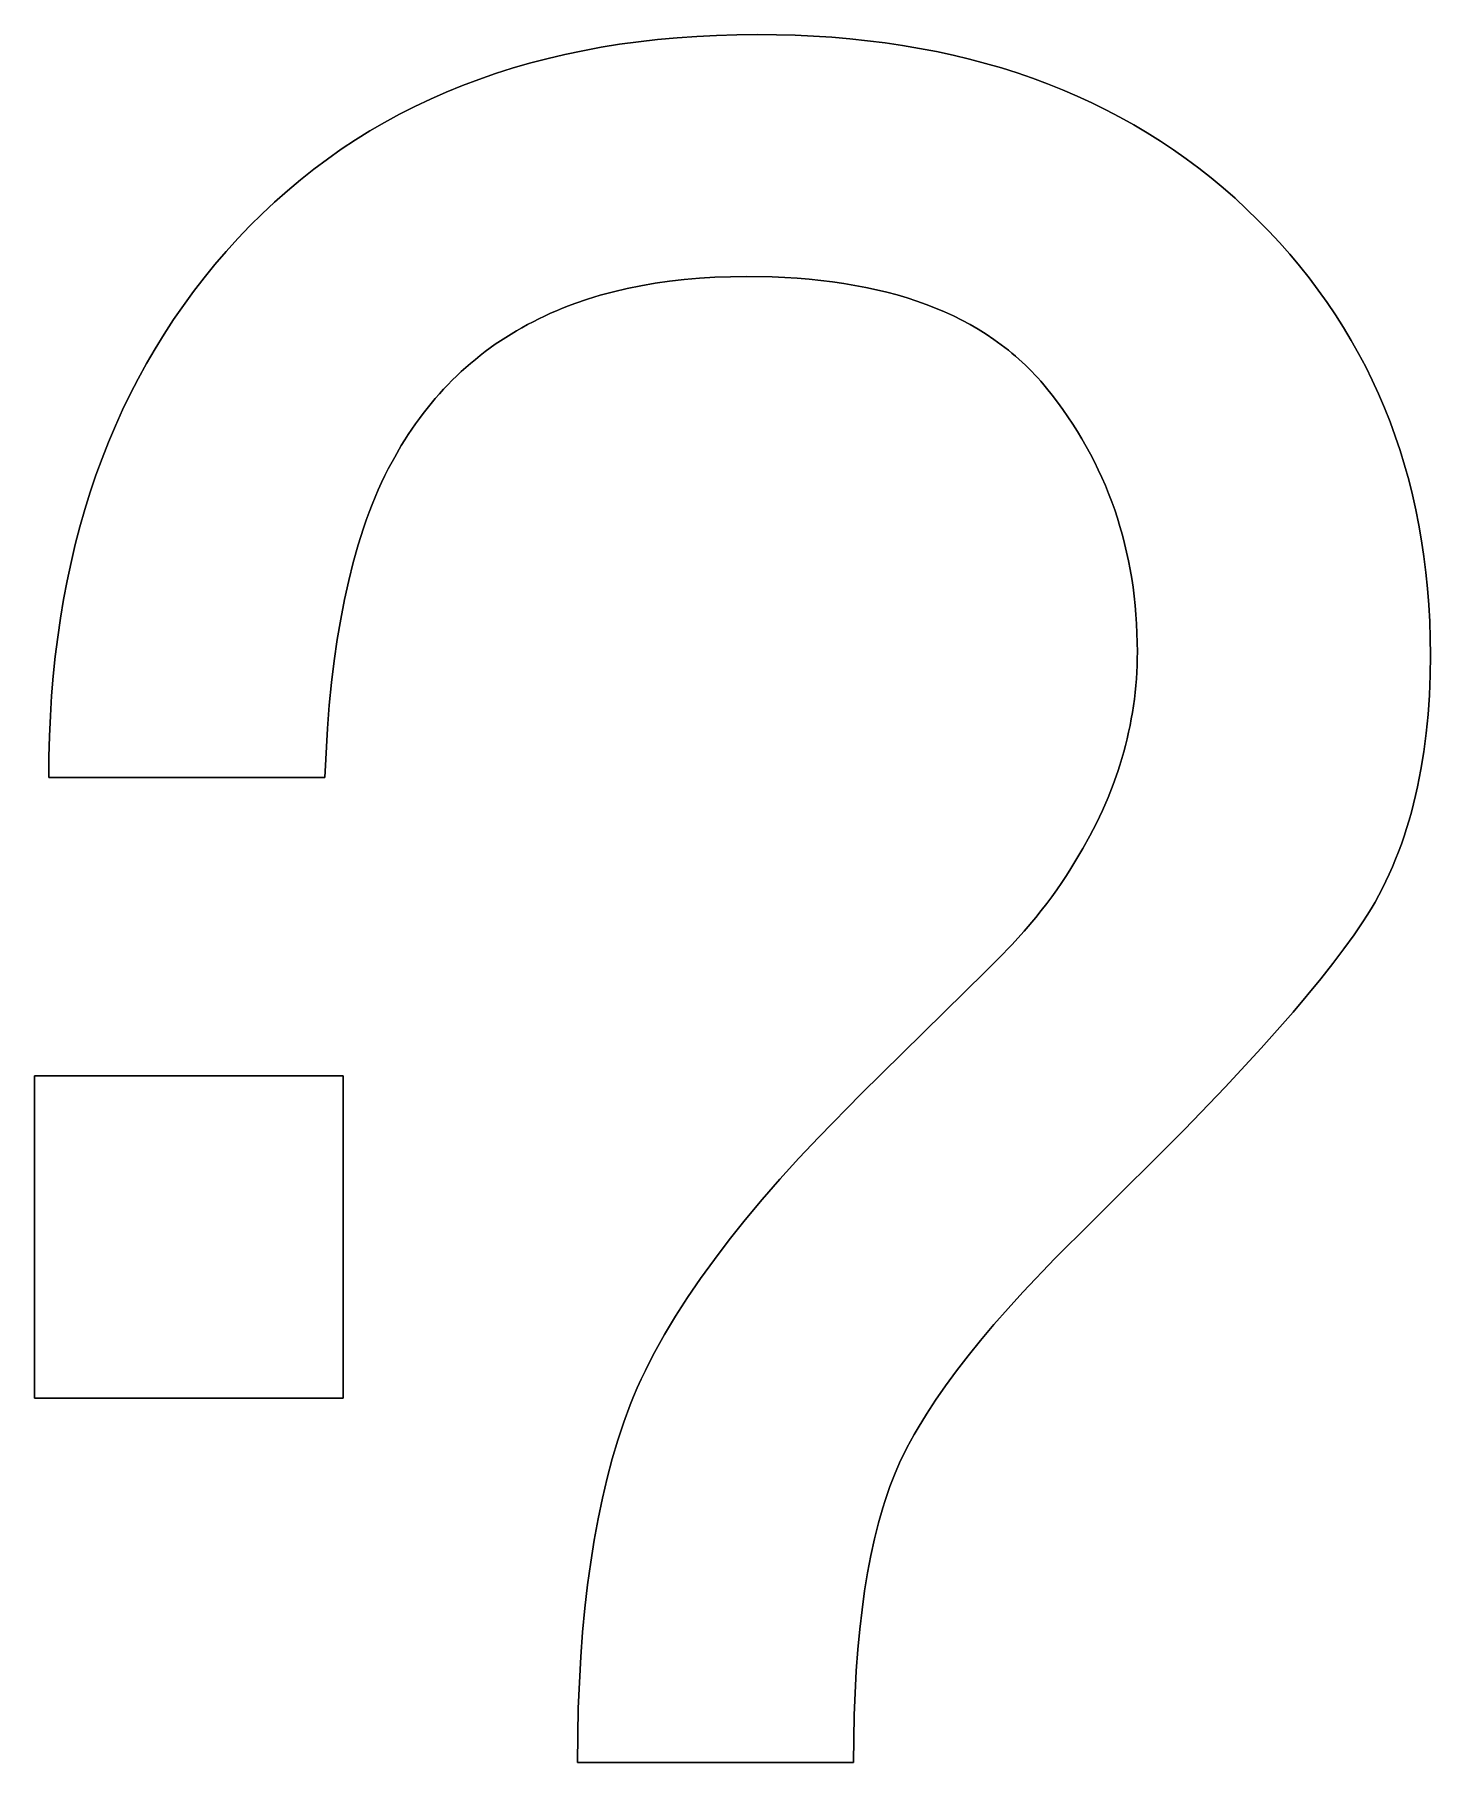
# Model space of a CAD drawing. Extents: x 2 to 30.6, y 1.7 to 37.1.
import ezdxf

# ---------------------------------------------------------------- set-up
doc = ezdxf.new("R2010")
doc.units = 0
doc.layers.add('DEFAULT', color=7, linetype='CONTINUOUS')

msp = doc.modelspace()

# ---------------------------------------------------------------- linework, layer by layer
at = {"layer": 'DEFAULT'}
for p, q in [((13.603, 36.794), (13.984, 36.855)), ((13.603, 36.794, 2.334), (13.984, 36.855, 2.334)), ((13.984, 36.855, 1.167), (13.603, 36.794, 1.167)), ((13.984, 36.855), (14.37, 36.908)), ((13.984, 36.855, 2.334), (14.37, 36.908, 2.334)), ((14.37, 36.908, 1.167), (13.984, 36.855, 1.167)), ((14.37, 36.908), (14.762, 36.953)), ((14.37, 36.908, 2.334), (14.762, 36.953, 2.334)), ((14.762, 36.953, 1.167), (14.37, 36.908, 1.167)), ((14.762, 36.953), (15.16, 36.99)), ((14.762, 36.953, 2.334), (15.16, 36.99, 2.334)), ((15.16, 36.99, 1.167), (14.762, 36.953, 1.167)), ((15.16, 36.99), (15.563, 37.018)), ((15.16, 36.99, 2.334), (15.563, 37.018, 2.334)), ((15.563, 37.018, 1.167), (15.16, 36.99, 1.167)), ((15.563, 37.018), (15.972, 37.039)), ((15.563, 37.018, 2.334), (15.972, 37.039, 2.334)), ((15.972, 37.039, 1.167), (15.563, 37.018, 1.167)), ((15.972, 37.039), (16.387, 37.051)), ((15.972, 37.039, 2.334), (16.387, 37.051, 2.334)), ((16.387, 37.051, 1.167), (15.972, 37.039, 1.167)), ((16.387, 37.051), (16.807, 37.055)), ((16.387, 37.051, 2.334), (16.807, 37.055, 2.334)), ((16.807, 37.055, 1.167), (16.387, 37.051, 1.167)), ((16.807, 37.055), (17.196, 37.052)), ((16.807, 37.055, 2.334), (17.196, 37.052, 2.334)), ((17.196, 37.052, 1.167), (16.807, 37.055, 1.167)), ((16.807, 37.055), (16.807, 37.055, 2.334)), ((17.196, 37.052), (17.58, 37.041)), ((17.196, 37.052, 2.334), (17.58, 37.041, 2.334)), ((17.58, 37.041, 1.167), (17.196, 37.052, 1.167)), ((17.58, 37.041), (17.959, 37.024)), ((17.58, 37.041, 2.334), (17.959, 37.024, 2.334)), ((17.959, 37.024, 1.167), (17.58, 37.041, 1.167)), ((17.959, 37.024), (18.334, 36.999)), ((17.959, 37.024, 2.334), (18.334, 36.999, 2.334)), ((18.334, 36.999, 1.167), (17.959, 37.024, 1.167)), ((18.334, 36.999), (18.703, 36.968)), ((18.334, 36.999, 2.334), (18.703, 36.968, 2.334)), ((18.703, 36.968, 1.167), (18.334, 36.999, 1.167)), ((18.703, 36.968), (19.067, 36.929)), ((18.703, 36.968, 2.334), (19.067, 36.929, 2.334)), ((19.067, 36.929, 1.167), (18.703, 36.968, 1.167)), ((19.067, 36.929), (19.427, 36.884)), ((19.067, 36.929, 2.334), (19.427, 36.884, 2.334)), ((19.427, 36.884, 1.167), (19.067, 36.929, 1.167)), ((19.427, 36.884), (19.782, 36.832)), ((19.427, 36.884, 2.334), (19.782, 36.832, 2.334)), ((19.782, 36.832, 1.167), (19.427, 36.884, 1.167)), ((19.782, 36.832), (20.132, 36.772)), ((19.782, 36.832, 2.334), (20.132, 36.772, 2.334)), ((20.132, 36.772, 1.167), (19.782, 36.832, 1.167)), ((11.784, 36.365), (12.137, 36.467)), ((11.784, 36.365, 2.334), (12.137, 36.467, 2.334)), ((12.137, 36.467, 1.167), (11.784, 36.365, 1.167)), ((12.137, 36.467), (12.495, 36.561)), ((12.137, 36.467, 2.334), (12.495, 36.561, 2.334)), ((12.495, 36.561, 1.167), (12.137, 36.467, 1.167)), ((12.495, 36.561), (12.859, 36.647)), ((12.495, 36.561, 2.334), (12.859, 36.647, 2.334)), ((12.859, 36.647, 1.167), (12.495, 36.561, 1.167)), ((12.859, 36.647), (13.228, 36.724)), ((12.859, 36.647, 2.334), (13.228, 36.724, 2.334)), ((13.228, 36.724, 1.167), (12.859, 36.647, 1.167)), ((13.228, 36.724), (13.603, 36.794)), ((13.228, 36.724, 2.334), (13.603, 36.794, 2.334)), ((13.603, 36.794, 1.167), (13.228, 36.724, 1.167)), ((20.132, 36.772), (20.477, 36.706)), ((20.132, 36.772, 2.334), (20.477, 36.706, 2.334)), ((20.477, 36.706, 1.167), (20.132, 36.772, 1.167)), ((20.477, 36.706), (20.817, 36.633)), ((20.477, 36.706, 2.334), (20.817, 36.633, 2.334)), ((20.817, 36.633, 1.167), (20.477, 36.706, 1.167)), ((20.817, 36.633), (21.152, 36.552)), ((20.817, 36.633, 2.334), (21.152, 36.552, 2.334)), ((21.152, 36.552, 1.167), (20.817, 36.633, 1.167)), ((21.152, 36.552), (21.483, 36.465)), ((21.152, 36.552, 2.334), (21.483, 36.465, 2.334)), ((21.483, 36.465, 1.167), (21.152, 36.552, 1.167)), ((10.761, 36.01), (11.096, 36.137)), ((10.761, 36.01, 2.334), (11.096, 36.137, 2.334)), ((11.096, 36.137, 1.167), (10.761, 36.01, 1.167)), ((11.096, 36.137), (11.438, 36.255)), ((11.096, 36.137, 2.334), (11.438, 36.255, 2.334)), ((11.438, 36.255, 1.167), (11.096, 36.137, 1.167)), ((11.438, 36.255), (11.784, 36.365)), ((11.438, 36.255, 2.334), (11.784, 36.365, 2.334)), ((11.784, 36.365, 1.167), (11.438, 36.255, 1.167)), ((21.483, 36.465), (21.808, 36.371)), ((21.483, 36.465, 2.334), (21.808, 36.371, 2.334)), ((21.808, 36.371, 1.167), (21.483, 36.465, 1.167)), ((21.808, 36.371), (22.129, 36.269)), ((21.808, 36.371, 2.334), (22.129, 36.269, 2.334)), ((22.129, 36.269, 1.167), (21.808, 36.371, 1.167)), ((22.129, 36.269), (22.445, 36.161)), ((22.129, 36.269, 2.334), (22.445, 36.161, 2.334)), ((22.445, 36.161, 1.167), (22.129, 36.269, 1.167)), ((22.445, 36.161), (22.755, 36.046)), ((22.445, 36.161, 2.334), (22.755, 36.046, 2.334)), ((22.755, 36.046, 1.167), (22.445, 36.161, 1.167)), ((10.107, 35.733), (10.431, 35.876)), ((10.107, 35.733, 2.334), (10.431, 35.876, 2.334)), ((10.431, 35.876, 1.167), (10.107, 35.733, 1.167)), ((10.431, 35.876), (10.761, 36.01)), ((10.431, 35.876, 2.334), (10.761, 36.01, 2.334)), ((10.761, 36.01, 1.167), (10.431, 35.876, 1.167)), ((22.755, 36.046), (23.061, 35.924)), ((22.755, 36.046, 2.334), (23.061, 35.924, 2.334)), ((23.061, 35.924, 1.167), (22.755, 36.046, 1.167)), ((23.061, 35.924), (23.363, 35.795)), ((23.061, 35.924, 2.334), (23.363, 35.795, 2.334)), ((23.363, 35.795, 1.167), (23.061, 35.924, 1.167)), ((23.363, 35.795), (23.659, 35.658)), ((23.363, 35.795, 2.334), (23.659, 35.658, 2.334)), ((23.659, 35.658, 1.167), (23.363, 35.795, 1.167)), ((9.168, 35.255), (9.475, 35.422)), ((9.168, 35.255, 2.334), (9.475, 35.422, 2.334)), ((9.475, 35.422, 1.167), (9.168, 35.255, 1.167)), ((9.475, 35.422), (9.788, 35.582)), ((9.475, 35.422, 2.334), (9.788, 35.582, 2.334)), ((9.788, 35.582, 1.167), (9.475, 35.422, 1.167)), ((9.788, 35.582), (10.107, 35.733)), ((9.788, 35.582, 2.334), (10.107, 35.733, 2.334)), ((10.107, 35.733, 1.167), (9.788, 35.582, 1.167)), ((23.659, 35.658), (23.95, 35.515)), ((23.659, 35.658, 2.334), (23.95, 35.515, 2.334)), ((23.95, 35.515, 1.167), (23.659, 35.658, 1.167)), ((23.95, 35.515), (24.237, 35.365)), ((23.95, 35.515, 2.334), (24.237, 35.365, 2.334)), ((24.237, 35.365, 1.167), (23.95, 35.515, 1.167)), ((8.57, 34.896), (8.866, 35.08)), ((8.57, 34.896, 2.334), (8.866, 35.08, 2.334)), ((8.866, 35.08, 1.167), (8.57, 34.896, 1.167)), ((8.866, 35.08), (9.168, 35.255)), ((8.866, 35.08, 2.334), (9.168, 35.255, 2.334)), ((9.168, 35.255, 1.167), (8.866, 35.08, 1.167)), ((24.237, 35.365), (24.519, 35.208)), ((24.237, 35.365, 2.334), (24.519, 35.208, 2.334)), ((24.519, 35.208, 1.167), (24.237, 35.365, 1.167)), ((24.519, 35.208), (24.795, 35.044)), ((24.519, 35.208, 2.334), (24.795, 35.044, 2.334)), ((24.795, 35.044, 1.167), (24.519, 35.208, 1.167)), ((7.995, 34.504), (8.28, 34.704)), ((7.995, 34.504, 2.334), (8.28, 34.704, 2.334)), ((8.28, 34.704, 1.167), (7.995, 34.504, 1.167)), ((8.28, 34.704), (8.57, 34.896)), ((8.28, 34.704, 2.334), (8.57, 34.896, 2.334)), ((8.57, 34.896, 1.167), (8.28, 34.704, 1.167)), ((24.795, 35.044), (25.067, 34.873)), ((24.795, 35.044, 2.334), (25.067, 34.873, 2.334)), ((25.067, 34.873, 1.167), (24.795, 35.044, 1.167)), ((25.067, 34.873), (25.334, 34.695)), ((25.067, 34.873, 2.334), (25.334, 34.695, 2.334)), ((25.334, 34.695, 1.167), (25.067, 34.873, 1.167)), ((7.716, 34.296), (7.995, 34.504)), ((7.716, 34.296, 2.334), (7.995, 34.504, 2.334)), ((7.995, 34.504, 1.167), (7.716, 34.296, 1.167)), ((25.334, 34.695), (25.597, 34.51)), ((25.334, 34.695, 2.334), (25.597, 34.51, 2.334)), ((25.597, 34.51, 1.167), (25.334, 34.695, 1.167)), ((25.597, 34.51), (25.854, 34.318)), ((25.597, 34.51, 2.334), (25.854, 34.318, 2.334)), ((25.854, 34.318, 1.167), (25.597, 34.51, 1.167)), ((7.175, 33.855), (7.443, 34.08)), ((7.175, 33.855, 2.334), (7.443, 34.08, 2.334)), ((7.443, 34.08, 1.167), (7.175, 33.855, 1.167)), ((7.443, 34.08), (7.716, 34.296)), ((7.443, 34.08, 2.334), (7.716, 34.296, 2.334)), ((7.716, 34.296, 1.167), (7.443, 34.08, 1.167)), ((25.854, 34.318), (26.106, 34.119)), ((25.854, 34.318, 2.334), (26.106, 34.119, 2.334)), ((26.106, 34.119, 1.167), (25.854, 34.318, 1.167)), ((26.106, 34.119), (26.354, 33.913)), ((26.106, 34.119, 2.334), (26.354, 33.913, 2.334)), ((26.354, 33.913, 1.167), (26.106, 34.119, 1.167)), ((6.913, 33.623), (7.175, 33.855)), ((6.913, 33.623, 2.334), (7.175, 33.855, 2.334)), ((7.175, 33.855, 1.167), (6.913, 33.623, 1.167)), ((26.354, 33.913), (26.597, 33.7)), ((26.354, 33.913, 2.334), (26.597, 33.7, 2.334)), ((26.597, 33.7, 1.167), (26.354, 33.913, 1.167)), ((26.597, 33.7), (26.834, 33.48)), ((26.597, 33.7, 2.334), (26.834, 33.48, 2.334)), ((26.834, 33.48, 1.167), (26.597, 33.7, 1.167)), ((6.406, 33.133), (6.656, 33.382)), ((6.406, 33.133, 2.334), (6.656, 33.382, 2.334)), ((6.656, 33.382, 1.167), (6.406, 33.133, 1.167)), ((6.656, 33.382), (6.913, 33.623)), ((6.656, 33.382, 2.334), (6.913, 33.623, 2.334)), ((6.913, 33.623, 1.167), (6.656, 33.382, 1.167)), ((26.834, 33.48), (27.066, 33.254)), ((26.834, 33.48, 2.334), (27.066, 33.254, 2.334)), ((27.066, 33.254, 1.167), (26.834, 33.48, 1.167)), ((26.834, 33.48), (26.834, 33.48, 2.334)), ((6.16, 32.876), (6.406, 33.133)), ((6.16, 32.876, 2.334), (6.406, 33.133, 2.334)), ((6.406, 33.133, 1.167), (6.16, 32.876, 1.167)), ((27.066, 33.254), (27.29, 33.025)), ((27.066, 33.254, 2.334), (27.29, 33.025, 2.334)), ((27.29, 33.025, 1.167), (27.066, 33.254, 1.167)), ((27.29, 33.025), (27.507, 32.792)), ((27.29, 33.025, 2.334), (27.507, 32.792, 2.334)), ((27.507, 32.792, 1.167), (27.29, 33.025, 1.167)), ((5.691, 32.343), (5.922, 32.612)), ((5.691, 32.343, 2.334), (5.922, 32.612, 2.334)), ((5.922, 32.612, 1.167), (5.691, 32.343, 1.167)), ((5.922, 32.612), (6.16, 32.876)), ((5.922, 32.612, 2.334), (6.16, 32.876, 2.334)), ((6.16, 32.876, 1.167), (5.922, 32.612, 1.167)), ((6.16, 32.876), (6.16, 32.876, 2.334)), ((27.507, 32.792), (27.717, 32.555)), ((27.507, 32.792, 2.334), (27.717, 32.555, 2.334)), ((27.717, 32.555, 1.167), (27.507, 32.792, 1.167)), ((5.467, 32.069), (5.691, 32.343)), ((5.467, 32.069, 2.334), (5.691, 32.343, 2.334)), ((5.691, 32.343, 1.167), (5.467, 32.069, 1.167)), ((27.717, 32.555), (27.919, 32.314)), ((27.717, 32.555, 2.334), (27.919, 32.314, 2.334)), ((27.919, 32.314, 1.167), (27.717, 32.555, 1.167)), ((27.919, 32.314), (28.114, 32.069)), ((27.919, 32.314, 2.334), (28.114, 32.069, 2.334)), ((28.114, 32.069, 1.167), (27.919, 32.314, 1.167)), ((5.252, 31.789), (5.467, 32.069)), ((5.252, 31.789, 2.334), (5.467, 32.069, 2.334)), ((5.467, 32.069, 1.167), (5.252, 31.789, 1.167)), ((14.419, 31.909), (14.136, 31.851)), ((14.419, 31.909, 2.334), (14.136, 31.851, 2.334)), ((14.136, 31.851, 1.167), (14.419, 31.909, 1.167)), ((14.71, 31.959), (14.419, 31.909)), ((14.71, 31.959, 2.334), (14.419, 31.909, 2.334)), ((14.419, 31.909, 1.167), (14.71, 31.959, 1.167)), ((15.006, 32.001), (14.71, 31.959)), ((15.006, 32.001, 2.334), (14.71, 31.959, 2.334)), ((14.71, 31.959, 1.167), (15.006, 32.001, 1.167)), ((15.309, 32.036), (15.006, 32.001)), ((15.309, 32.036, 2.334), (15.006, 32.001, 2.334)), ((15.006, 32.001, 1.167), (15.309, 32.036, 1.167)), ((15.618, 32.062), (15.309, 32.036)), ((15.618, 32.062, 2.334), (15.309, 32.036, 2.334)), ((15.309, 32.036, 1.167), (15.618, 32.062, 1.167)), ((15.934, 32.082), (15.618, 32.062)), ((15.934, 32.082, 2.334), (15.618, 32.062, 2.334)), ((15.618, 32.062, 1.167), (15.934, 32.082, 1.167)), ((16.256, 32.093), (15.934, 32.082)), ((16.256, 32.093, 2.334), (15.934, 32.082, 2.334)), ((15.934, 32.082, 1.167), (16.256, 32.093, 1.167)), ((16.585, 32.097), (16.256, 32.093)), ((16.585, 32.097, 2.334), (16.256, 32.093, 2.334)), ((16.256, 32.093, 1.167), (16.585, 32.097, 1.167)), ((17.112, 32.088), (16.585, 32.097)), ((17.112, 32.088, 2.334), (16.585, 32.097, 2.334)), ((16.585, 32.097, 1.167), (17.112, 32.088, 1.167)), ((16.585, 32.097), (16.585, 32.097, 2.334)), ((17.368, 32.077), (17.112, 32.088)), ((17.368, 32.077, 2.334), (17.112, 32.088, 2.334)), ((17.112, 32.088, 1.167), (17.368, 32.077, 1.167)), ((17.619, 32.061), (17.368, 32.077)), ((17.619, 32.061, 2.334), (17.368, 32.077, 2.334)), ((17.368, 32.077, 1.167), (17.619, 32.061, 1.167)), ((17.866, 32.041), (17.619, 32.061)), ((17.866, 32.041, 2.334), (17.619, 32.061, 2.334)), ((17.619, 32.061, 1.167), (17.866, 32.041, 1.167)), ((18.108, 32.017), (17.866, 32.041)), ((18.108, 32.017, 2.334), (17.866, 32.041, 2.334)), ((17.866, 32.041, 1.167), (18.108, 32.017, 1.167)), ((18.346, 31.988), (18.108, 32.017)), ((18.346, 31.988, 2.334), (18.108, 32.017, 2.334)), ((18.108, 32.017, 1.167), (18.346, 31.988, 1.167)), ((18.578, 31.954), (18.346, 31.988)), ((18.578, 31.954, 2.334), (18.346, 31.988, 2.334)), ((18.346, 31.988, 1.167), (18.578, 31.954, 1.167)), ((18.806, 31.916), (18.578, 31.954)), ((18.806, 31.916, 2.334), (18.578, 31.954, 2.334)), ((18.578, 31.954, 1.167), (18.806, 31.916, 1.167)), ((19.029, 31.874), (18.806, 31.916)), ((19.029, 31.874, 2.334), (18.806, 31.916, 2.334)), ((18.806, 31.916, 1.167), (19.029, 31.874, 1.167)), ((19.247, 31.827), (19.029, 31.874)), ((19.247, 31.827, 2.334), (19.029, 31.874, 2.334)), ((19.029, 31.874, 1.167), (19.247, 31.827, 1.167)), ((28.114, 32.069), (28.302, 31.82)), ((28.114, 32.069, 2.334), (28.302, 31.82, 2.334)), ((28.302, 31.82, 1.167), (28.114, 32.069, 1.167)), ((5.043, 31.504), (5.252, 31.789)), ((5.043, 31.504, 2.334), (5.252, 31.789, 2.334)), ((5.252, 31.789, 1.167), (5.043, 31.504, 1.167)), ((13.064, 31.543), (12.938, 31.496)), ((13.064, 31.543, 2.334), (12.938, 31.496, 2.334)), ((12.938, 31.496, 1.167), (13.064, 31.543, 1.167)), ((13.323, 31.631), (13.064, 31.543)), ((13.323, 31.631, 2.334), (13.064, 31.543, 2.334)), ((13.064, 31.543, 1.167), (13.323, 31.631, 1.167)), ((13.587, 31.712), (13.323, 31.631)), ((13.587, 31.712, 2.334), (13.323, 31.631, 2.334)), ((13.323, 31.631, 1.167), (13.587, 31.712, 1.167)), ((13.858, 31.785), (13.587, 31.712)), ((13.858, 31.785, 2.334), (13.587, 31.712, 2.334)), ((13.587, 31.712, 1.167), (13.858, 31.785, 1.167)), ((14.136, 31.851), (13.858, 31.785)), ((14.136, 31.851, 2.334), (13.858, 31.785, 2.334)), ((13.858, 31.785, 1.167), (14.136, 31.851, 1.167)), ((19.461, 31.775), (19.247, 31.827)), ((19.461, 31.775, 2.334), (19.247, 31.827, 2.334)), ((19.247, 31.827, 1.167), (19.461, 31.775, 1.167)), ((19.67, 31.719), (19.461, 31.775)), ((19.67, 31.719, 2.334), (19.461, 31.775, 2.334)), ((19.461, 31.775, 1.167), (19.67, 31.719, 1.167)), ((19.874, 31.659), (19.67, 31.719)), ((19.874, 31.659, 2.334), (19.67, 31.719, 2.334)), ((19.67, 31.719, 1.167), (19.874, 31.659, 1.167)), ((20.073, 31.594), (19.874, 31.659)), ((20.073, 31.594, 2.334), (19.874, 31.659, 2.334)), ((19.874, 31.659, 1.167), (20.073, 31.594, 1.167)), ((20.267, 31.525), (20.073, 31.594)), ((20.267, 31.525, 2.334), (20.073, 31.594, 2.334)), ((20.073, 31.594, 1.167), (20.267, 31.525, 1.167)), ((20.457, 31.451), (20.267, 31.525)), ((20.457, 31.451, 2.334), (20.267, 31.525, 2.334)), ((20.267, 31.525, 1.167), (20.457, 31.451, 1.167)), ((28.302, 31.82), (28.482, 31.568)), ((28.302, 31.82, 2.334), (28.482, 31.568, 2.334)), ((28.482, 31.568, 1.167), (28.302, 31.82, 1.167)), ((28.482, 31.568), (28.655, 31.311)), ((28.482, 31.568, 2.334), (28.655, 31.311, 2.334)), ((28.655, 31.311, 1.167), (28.482, 31.568, 1.167)), ((4.65, 30.919), (4.843, 31.214)), ((4.65, 30.919, 2.334), (4.843, 31.214, 2.334)), ((4.843, 31.214, 1.167), (4.65, 30.919, 1.167)), ((4.843, 31.214), (5.043, 31.504)), ((4.843, 31.214, 2.334), (5.043, 31.504, 2.334)), ((5.043, 31.504, 1.167), (4.843, 31.214, 1.167)), ((12.211, 31.172), (12.096, 31.112)), ((12.211, 31.172, 2.334), (12.096, 31.112, 2.334)), ((12.096, 31.112, 1.167), (12.211, 31.172, 1.167)), ((12.328, 31.231), (12.211, 31.172)), ((12.328, 31.231, 2.334), (12.211, 31.172, 2.334)), ((12.211, 31.172, 1.167), (12.328, 31.231, 1.167)), ((12.447, 31.288), (12.328, 31.231)), ((12.447, 31.288, 2.334), (12.328, 31.231, 2.334)), ((12.328, 31.231, 1.167), (12.447, 31.288, 1.167)), ((12.567, 31.343), (12.447, 31.288)), ((12.567, 31.343, 2.334), (12.447, 31.288, 2.334)), ((12.447, 31.288, 1.167), (12.567, 31.343, 1.167)), ((12.689, 31.396), (12.567, 31.343)), ((12.689, 31.396, 2.334), (12.567, 31.343, 2.334)), ((12.567, 31.343, 1.167), (12.689, 31.396, 1.167)), ((12.813, 31.447), (12.689, 31.396)), ((12.813, 31.447, 2.334), (12.689, 31.396, 2.334)), ((12.689, 31.396, 1.167), (12.813, 31.447, 1.167)), ((12.938, 31.496), (12.813, 31.447)), ((12.938, 31.496, 2.334), (12.813, 31.447, 2.334)), ((12.813, 31.447, 1.167), (12.938, 31.496, 1.167)), ((20.642, 31.373), (20.457, 31.451)), ((20.642, 31.373, 2.334), (20.457, 31.451, 2.334)), ((20.457, 31.451, 1.167), (20.642, 31.373, 1.167)), ((20.823, 31.29), (20.642, 31.373)), ((20.823, 31.29, 2.334), (20.642, 31.373, 2.334)), ((20.642, 31.373, 1.167), (20.823, 31.29, 1.167)), ((20.998, 31.203), (20.823, 31.29)), ((20.998, 31.203, 2.334), (20.823, 31.29, 2.334)), ((20.823, 31.29, 1.167), (20.998, 31.203, 1.167)), ((21.169, 31.112), (20.998, 31.203)), ((21.169, 31.112, 2.334), (20.998, 31.203, 2.334)), ((20.998, 31.203, 1.167), (21.169, 31.112, 1.167)), ((28.655, 31.311), (28.82, 31.051)), ((28.655, 31.311, 2.334), (28.82, 31.051, 2.334)), ((28.82, 31.051, 1.167), (28.655, 31.311, 1.167)), ((4.464, 30.618), (4.65, 30.919)), ((4.464, 30.618, 2.334), (4.65, 30.919, 2.334)), ((4.65, 30.919, 1.167), (4.464, 30.618, 1.167)), ((11.65, 30.85), (11.542, 30.78)), ((11.65, 30.85, 2.334), (11.542, 30.78, 2.334)), ((11.542, 30.78, 1.167), (11.65, 30.85, 1.167)), ((11.759, 30.918), (11.65, 30.85)), ((11.759, 30.918, 2.334), (11.65, 30.85, 2.334)), ((11.65, 30.85, 1.167), (11.759, 30.918, 1.167)), ((11.869, 30.985), (11.759, 30.918)), ((11.869, 30.985, 2.334), (11.759, 30.918, 2.334)), ((11.759, 30.918, 1.167), (11.869, 30.985, 1.167)), ((11.982, 31.049), (11.869, 30.985)), ((11.982, 31.049, 2.334), (11.869, 30.985, 2.334)), ((11.869, 30.985, 1.167), (11.982, 31.049, 1.167)), ((12.096, 31.112), (11.982, 31.049)), ((12.096, 31.112, 2.334), (11.982, 31.049, 2.334)), ((11.982, 31.049, 1.167), (12.096, 31.112, 1.167)), ((21.335, 31.016), (21.169, 31.112)), ((21.335, 31.016, 2.334), (21.169, 31.112, 2.334)), ((21.169, 31.112, 1.167), (21.335, 31.016, 1.167)), ((21.496, 30.915), (21.335, 31.016)), ((21.496, 30.915, 2.334), (21.335, 31.016, 2.334)), ((21.335, 31.016, 1.167), (21.496, 30.915, 1.167)), ((21.653, 30.81), (21.496, 30.915)), ((21.653, 30.81, 2.334), (21.496, 30.915, 2.334)), ((21.496, 30.915, 1.167), (21.653, 30.81, 1.167)), ((21.805, 30.7), (21.653, 30.81)), ((21.805, 30.7, 2.334), (21.653, 30.81, 2.334)), ((21.653, 30.81, 1.167), (21.805, 30.7, 1.167)), ((28.82, 31.051), (28.979, 30.787)), ((28.82, 31.051, 2.334), (28.979, 30.787, 2.334)), ((28.979, 30.787, 1.167), (28.82, 31.051, 1.167)), ((4.286, 30.312), (4.464, 30.618)), ((4.286, 30.312, 2.334), (4.464, 30.618, 2.334)), ((4.464, 30.618, 1.167), (4.286, 30.312, 1.167)), ((11.128, 30.48), (11.028, 30.4)), ((11.128, 30.48, 2.334), (11.028, 30.4, 2.334)), ((11.028, 30.4, 1.167), (11.128, 30.48, 1.167)), ((11.229, 30.558), (11.128, 30.48)), ((11.229, 30.558, 2.334), (11.128, 30.48, 2.334)), ((11.128, 30.48, 1.167), (11.229, 30.558, 1.167)), ((11.332, 30.634), (11.229, 30.558)), ((11.332, 30.634, 2.334), (11.229, 30.558, 2.334)), ((11.229, 30.558, 1.167), (11.332, 30.634, 1.167)), ((11.436, 30.708), (11.332, 30.634)), ((11.436, 30.708, 2.334), (11.332, 30.634, 2.334)), ((11.332, 30.634, 1.167), (11.436, 30.708, 1.167)), ((11.542, 30.78), (11.436, 30.708)), ((11.542, 30.78, 2.334), (11.436, 30.708, 2.334)), ((11.436, 30.708, 1.167), (11.542, 30.78, 1.167)), ((21.952, 30.586), (21.805, 30.7)), ((21.952, 30.586, 2.334), (21.805, 30.7, 2.334)), ((21.805, 30.7, 1.167), (21.952, 30.586, 1.167)), ((22.024, 30.528), (21.952, 30.586)), ((22.024, 30.528, 2.334), (21.952, 30.586, 2.334)), ((21.952, 30.586, 1.167), (22.024, 30.528, 1.167)), ((22.094, 30.468), (22.024, 30.528)), ((22.094, 30.468, 2.334), (22.024, 30.528, 2.334)), ((22.024, 30.528, 1.167), (22.094, 30.468, 1.167)), ((22.164, 30.407), (22.094, 30.468)), ((22.164, 30.407, 2.334), (22.094, 30.468, 2.334)), ((22.094, 30.468, 1.167), (22.164, 30.407, 1.167)), ((28.979, 30.787), (29.129, 30.519)), ((28.979, 30.787, 2.334), (29.129, 30.519, 2.334)), ((29.129, 30.519, 1.167), (28.979, 30.787, 1.167)), ((29.129, 30.519), (29.273, 30.247)), ((29.129, 30.519, 2.334), (29.273, 30.247, 2.334)), ((29.273, 30.247, 1.167), (29.129, 30.519, 1.167)), ((4.116, 30.001), (4.286, 30.312)), ((4.116, 30.001, 2.334), (4.286, 30.312, 2.334)), ((4.286, 30.312, 1.167), (4.116, 30.001, 1.167)), ((10.739, 30.149), (10.646, 30.061)), ((10.739, 30.149, 2.334), (10.646, 30.061, 2.334)), ((10.646, 30.061, 1.167), (10.739, 30.149, 1.167)), ((10.834, 30.234), (10.739, 30.149)), ((10.834, 30.234, 2.334), (10.739, 30.149, 2.334)), ((10.739, 30.149, 1.167), (10.834, 30.234, 1.167)), ((10.93, 30.318), (10.834, 30.234)), ((10.93, 30.318, 2.334), (10.834, 30.234, 2.334)), ((10.834, 30.234, 1.167), (10.93, 30.318, 1.167)), ((11.028, 30.4), (10.93, 30.318)), ((11.028, 30.4, 2.334), (10.93, 30.318, 2.334)), ((10.93, 30.318, 1.167), (11.028, 30.4, 1.167)), ((22.232, 30.345), (22.164, 30.407)), ((22.232, 30.345, 2.334), (22.164, 30.407, 2.334)), ((22.164, 30.407, 1.167), (22.232, 30.345, 1.167)), ((22.299, 30.282), (22.232, 30.345)), ((22.299, 30.282, 2.334), (22.232, 30.345, 2.334)), ((22.232, 30.345, 1.167), (22.299, 30.282, 1.167)), ((22.365, 30.218), (22.299, 30.282)), ((22.365, 30.218, 2.334), (22.299, 30.282, 2.334)), ((22.299, 30.282, 1.167), (22.365, 30.218, 1.167)), ((22.429, 30.152), (22.365, 30.218)), ((22.429, 30.152, 2.334), (22.365, 30.218, 2.334)), ((22.365, 30.218, 1.167), (22.429, 30.152, 1.167)), ((22.493, 30.086), (22.429, 30.152)), ((22.493, 30.086, 2.334), (22.429, 30.152, 2.334)), ((22.429, 30.152, 1.167), (22.493, 30.086, 1.167)), ((29.273, 30.247), (29.409, 29.971)), ((29.273, 30.247, 2.334), (29.409, 29.971, 2.334)), ((29.409, 29.971, 1.167), (29.273, 30.247, 1.167)), ((3.953, 29.685), (4.116, 30.001)), ((3.953, 29.685, 2.334), (4.116, 30.001, 2.334)), ((4.116, 30.001, 1.167), (3.953, 29.685, 1.167)), ((10.376, 29.787), (10.29, 29.692)), ((10.376, 29.787, 2.334), (10.29, 29.692, 2.334)), ((10.29, 29.692, 1.167), (10.376, 29.787, 1.167)), ((10.465, 29.88), (10.376, 29.787)), ((10.465, 29.88, 2.334), (10.376, 29.787, 2.334)), ((10.376, 29.787, 1.167), (10.465, 29.88, 1.167)), ((10.555, 29.972), (10.465, 29.88)), ((10.555, 29.972, 2.334), (10.465, 29.88, 2.334)), ((10.465, 29.88, 1.167), (10.555, 29.972, 1.167)), ((10.646, 30.061), (10.555, 29.972)), ((10.646, 30.061, 2.334), (10.555, 29.972, 2.334)), ((10.555, 29.972, 1.167), (10.646, 30.061, 1.167)), ((22.555, 30.018), (22.493, 30.086)), ((22.555, 30.018, 2.334), (22.493, 30.086, 2.334)), ((22.493, 30.086, 1.167), (22.555, 30.018, 1.167)), ((22.616, 29.95), (22.555, 30.018)), ((22.616, 29.95, 2.334), (22.555, 30.018, 2.334)), ((22.555, 30.018, 1.167), (22.616, 29.95, 1.167)), ((22.676, 29.88), (22.616, 29.95)), ((22.676, 29.88, 2.334), (22.616, 29.95, 2.334)), ((22.616, 29.95, 1.167), (22.676, 29.88, 1.167)), ((22.735, 29.809), (22.676, 29.88)), ((22.735, 29.809, 2.334), (22.676, 29.88, 2.334)), ((22.676, 29.88, 1.167), (22.735, 29.809, 1.167)), ((22.849, 29.665), (22.735, 29.809)), ((22.849, 29.665, 2.334), (22.735, 29.809, 2.334)), ((22.735, 29.809, 1.167), (22.849, 29.665, 1.167)), ((22.735, 29.809), (22.735, 29.809, 2.334)), ((29.409, 29.971), (29.538, 29.691)), ((29.409, 29.971, 2.334), (29.538, 29.691, 2.334)), ((29.538, 29.691, 1.167), (29.409, 29.971, 1.167)), ((3.798, 29.364), (3.953, 29.685)), ((3.798, 29.364, 2.334), (3.953, 29.685, 2.334)), ((3.953, 29.685, 1.167), (3.798, 29.364, 1.167)), ((10.039, 29.394), (9.959, 29.291)), ((10.039, 29.394, 2.334), (9.959, 29.291, 2.334)), ((9.959, 29.291, 1.167), (10.039, 29.394, 1.167)), ((10.121, 29.495), (10.039, 29.394)), ((10.121, 29.495, 2.334), (10.039, 29.394, 2.334)), ((10.039, 29.394, 1.167), (10.121, 29.495, 1.167)), ((10.205, 29.595), (10.121, 29.495)), ((10.205, 29.595, 2.334), (10.121, 29.495, 2.334)), ((10.121, 29.495, 1.167), (10.205, 29.595, 1.167)), ((10.29, 29.692), (10.205, 29.595)), ((10.29, 29.692, 2.334), (10.205, 29.595, 2.334)), ((10.205, 29.595, 1.167), (10.29, 29.692, 1.167)), ((22.96, 29.52), (22.849, 29.665)), ((22.96, 29.52, 2.334), (22.849, 29.665, 2.334)), ((22.849, 29.665, 1.167), (22.96, 29.52, 1.167)), ((23.067, 29.372), (22.96, 29.52)), ((23.067, 29.372, 2.334), (22.96, 29.52, 2.334)), ((22.96, 29.52, 1.167), (23.067, 29.372, 1.167)), ((29.538, 29.691), (29.659, 29.408)), ((29.538, 29.691, 2.334), (29.659, 29.408, 2.334)), ((29.659, 29.408, 1.167), (29.538, 29.691, 1.167)), ((29.659, 29.408), (29.773, 29.12)), ((29.659, 29.408, 2.334), (29.773, 29.12, 2.334)), ((29.773, 29.12, 1.167), (29.659, 29.408, 1.167)), ((3.51, 28.705), (3.65, 29.037)), ((3.51, 28.705, 2.334), (3.65, 29.037, 2.334)), ((3.65, 29.037, 1.167), (3.51, 28.705, 1.167)), ((3.65, 29.037), (3.798, 29.364)), ((3.65, 29.037, 2.334), (3.798, 29.364, 2.334)), ((3.798, 29.364, 1.167), (3.65, 29.037, 1.167)), ((9.803, 29.08), (9.727, 28.971)), ((9.803, 29.08, 2.334), (9.727, 28.971, 2.334)), ((9.727, 28.971, 1.167), (9.803, 29.08, 1.167)), ((9.88, 29.187), (9.803, 29.08)), ((9.88, 29.187, 2.334), (9.803, 29.08, 2.334)), ((9.803, 29.08, 1.167), (9.88, 29.187, 1.167)), ((9.959, 29.291), (9.88, 29.187)), ((9.959, 29.291, 2.334), (9.88, 29.187, 2.334)), ((9.88, 29.187, 1.167), (9.959, 29.291, 1.167)), ((23.17, 29.224), (23.067, 29.372)), ((23.17, 29.224, 2.334), (23.067, 29.372, 2.334)), ((23.067, 29.372, 1.167), (23.17, 29.224, 1.167)), ((23.27, 29.074), (23.17, 29.224)), ((23.27, 29.074, 2.334), (23.17, 29.224, 2.334)), ((23.17, 29.224, 1.167), (23.27, 29.074, 1.167)), ((23.366, 28.922), (23.27, 29.074)), ((23.366, 28.922, 2.334), (23.27, 29.074, 2.334)), ((23.27, 29.074, 1.167), (23.366, 28.922, 1.167)), ((29.773, 29.12), (29.88, 28.829)), ((29.773, 29.12, 2.334), (29.88, 28.829, 2.334)), ((29.88, 28.829, 1.167), (29.773, 29.12, 1.167)), ((3.377, 28.368), (3.51, 28.705)), ((3.377, 28.368, 2.334), (3.51, 28.705, 2.334)), ((3.51, 28.705, 1.167), (3.377, 28.368, 1.167)), ((9.581, 28.748), (9.51, 28.633)), ((9.581, 28.748, 2.334), (9.51, 28.633, 2.334)), ((9.51, 28.633, 1.167), (9.581, 28.748, 1.167)), ((9.653, 28.86), (9.581, 28.748)), ((9.653, 28.86, 2.334), (9.581, 28.748, 2.334)), ((9.581, 28.748, 1.167), (9.653, 28.86, 1.167)), ((9.727, 28.971), (9.653, 28.86)), ((9.727, 28.971, 2.334), (9.653, 28.86, 2.334)), ((9.653, 28.86, 1.167), (9.727, 28.971, 1.167)), ((23.459, 28.768), (23.366, 28.922)), ((23.459, 28.768, 2.334), (23.366, 28.922, 2.334)), ((23.366, 28.922, 1.167), (23.459, 28.768, 1.167)), ((23.548, 28.613), (23.459, 28.768)), ((23.548, 28.613, 2.334), (23.459, 28.768, 2.334)), ((23.459, 28.768, 1.167), (23.548, 28.613, 1.167)), ((29.88, 28.829), (29.979, 28.533)), ((29.88, 28.829, 2.334), (29.979, 28.533, 2.334)), ((29.979, 28.533, 1.167), (29.88, 28.829, 1.167)), ((3.252, 28.025), (3.377, 28.368)), ((3.252, 28.025, 2.334), (3.377, 28.368, 2.334)), ((3.377, 28.368, 1.167), (3.252, 28.025, 1.167)), ((9.374, 28.399), (9.243, 28.156)), ((9.374, 28.399, 2.334), (9.243, 28.156, 2.334)), ((9.243, 28.156, 1.167), (9.374, 28.399, 1.167)), ((9.51, 28.633), (9.374, 28.399)), ((9.51, 28.633, 2.334), (9.374, 28.399, 2.334)), ((9.374, 28.399, 1.167), (9.51, 28.633, 1.167)), ((23.633, 28.456), (23.548, 28.613)), ((23.633, 28.456, 2.334), (23.548, 28.613, 2.334)), ((23.548, 28.613, 1.167), (23.633, 28.456, 1.167)), ((23.715, 28.298), (23.633, 28.456)), ((23.715, 28.298, 2.334), (23.633, 28.456, 2.334)), ((23.633, 28.456, 1.167), (23.715, 28.298, 1.167)), ((29.979, 28.533), (30.071, 28.234)), ((29.979, 28.533, 2.334), (30.071, 28.234, 2.334)), ((30.071, 28.234, 1.167), (29.979, 28.533, 1.167)), ((3.135, 27.677), (3.252, 28.025)), ((3.135, 27.677, 2.334), (3.252, 28.025, 2.334)), ((3.252, 28.025, 1.167), (3.135, 27.677, 1.167)), ((3.252, 28.025), (3.252, 28.025, 2.334)), ((9.173, 28.017), (9.104, 27.874)), ((9.173, 28.017, 2.334), (9.104, 27.874, 2.334)), ((9.104, 27.874, 1.167), (9.173, 28.017, 1.167)), ((9.243, 28.156), (9.173, 28.017)), ((9.243, 28.156, 2.334), (9.173, 28.017, 2.334)), ((9.173, 28.017, 1.167), (9.243, 28.156, 1.167)), ((9.243, 28.156), (9.243, 28.156, 2.334)), ((23.793, 28.138), (23.715, 28.298)), ((23.793, 28.138, 2.334), (23.715, 28.298, 2.334)), ((23.715, 28.298, 1.167), (23.793, 28.138, 1.167)), ((23.868, 27.976), (23.793, 28.138)), ((23.868, 27.976, 2.334), (23.793, 28.138, 2.334)), ((23.793, 28.138, 1.167), (23.868, 27.976, 1.167)), ((23.938, 27.813), (23.868, 27.976)), ((23.938, 27.813, 2.334), (23.868, 27.976, 2.334)), ((23.868, 27.976, 1.167), (23.938, 27.813, 1.167)), ((30.071, 28.234), (30.155, 27.931)), ((30.071, 28.234, 2.334), (30.155, 27.931, 2.334)), ((30.155, 27.931, 1.167), (30.071, 28.234, 1.167)), ((3.025, 27.324), (3.135, 27.677)), ((3.025, 27.324, 2.334), (3.135, 27.677, 2.334)), ((3.135, 27.677, 1.167), (3.025, 27.324, 1.167)), ((9.037, 27.728), (8.973, 27.578)), ((9.037, 27.728, 2.334), (8.973, 27.578, 2.334)), ((8.973, 27.578, 1.167), (9.037, 27.728, 1.167)), ((9.104, 27.874), (9.037, 27.728)), ((9.104, 27.874, 2.334), (9.037, 27.728, 2.334)), ((9.037, 27.728, 1.167), (9.104, 27.874, 1.167)), ((24.005, 27.648), (23.938, 27.813)), ((24.005, 27.648, 2.334), (23.938, 27.813, 2.334)), ((23.938, 27.813, 1.167), (24.005, 27.648, 1.167)), ((24.069, 27.482), (24.005, 27.648)), ((24.069, 27.482, 2.334), (24.005, 27.648, 2.334)), ((24.005, 27.648, 1.167), (24.069, 27.482, 1.167)), ((30.155, 27.931), (30.233, 27.625)), ((30.155, 27.931, 2.334), (30.233, 27.625, 2.334)), ((30.233, 27.625, 1.167), (30.155, 27.931, 1.167)), ((30.233, 27.625), (30.303, 27.314)), ((30.233, 27.625, 2.334), (30.303, 27.314, 2.334)), ((30.303, 27.314, 1.167), (30.233, 27.625, 1.167)), ((2.923, 26.966), (3.025, 27.324)), ((2.923, 26.966, 2.334), (3.025, 27.324, 2.334)), ((3.025, 27.324, 1.167), (2.923, 26.966, 1.167)), ((8.849, 27.266), (8.79, 27.104)), ((8.849, 27.266, 2.334), (8.79, 27.104, 2.334)), ((8.79, 27.104, 1.167), (8.849, 27.266, 1.167)), ((8.91, 27.424), (8.849, 27.266)), ((8.91, 27.424, 2.334), (8.849, 27.266, 2.334)), ((8.849, 27.266, 1.167), (8.91, 27.424, 1.167)), ((8.973, 27.578), (8.91, 27.424)), ((8.973, 27.578, 2.334), (8.91, 27.424, 2.334)), ((8.91, 27.424, 1.167), (8.973, 27.578, 1.167)), ((24.129, 27.314), (24.069, 27.482)), ((24.129, 27.314, 2.334), (24.069, 27.482, 2.334)), ((24.069, 27.482, 1.167), (24.129, 27.314, 1.167)), ((24.185, 27.144), (24.129, 27.314)), ((24.185, 27.144, 2.334), (24.129, 27.314, 2.334)), ((24.129, 27.314, 1.167), (24.185, 27.144, 1.167)), ((30.303, 27.314), (30.365, 26.999)), ((30.303, 27.314, 2.334), (30.365, 26.999, 2.334)), ((30.365, 26.999, 1.167), (30.303, 27.314, 1.167)), ((2.828, 26.603), (2.923, 26.966)), ((2.828, 26.603, 2.334), (2.923, 26.966, 2.334)), ((2.923, 26.966, 1.167), (2.828, 26.603, 1.167)), ((8.733, 26.939), (8.624, 26.596)), ((8.733, 26.939, 2.334), (8.624, 26.596, 2.334)), ((8.624, 26.596, 1.167), (8.733, 26.939, 1.167)), ((8.79, 27.104), (8.733, 26.939)), ((8.79, 27.104, 2.334), (8.733, 26.939, 2.334)), ((8.733, 26.939, 1.167), (8.79, 27.104, 1.167)), ((24.238, 26.973), (24.185, 27.144)), ((24.238, 26.973, 2.334), (24.185, 27.144, 2.334)), ((24.185, 27.144, 1.167), (24.238, 26.973, 1.167)), ((24.287, 26.8), (24.238, 26.973)), ((24.287, 26.8, 2.334), (24.238, 26.973, 2.334)), ((24.238, 26.973, 1.167), (24.287, 26.8, 1.167)), ((30.365, 26.999), (30.42, 26.681)), ((30.365, 26.999, 2.334), (30.42, 26.681, 2.334)), ((30.42, 26.681, 1.167), (30.365, 26.999, 1.167)), ((2.741, 26.234), (2.828, 26.603)), ((2.741, 26.234, 2.334), (2.828, 26.603, 2.334)), ((2.828, 26.603, 1.167), (2.741, 26.234, 1.167)), ((8.624, 26.596), (8.524, 26.239)), ((8.624, 26.596, 2.334), (8.524, 26.239, 2.334)), ((8.524, 26.239, 1.167), (8.624, 26.596, 1.167)), ((24.332, 26.626), (24.287, 26.8)), ((24.332, 26.626, 2.334), (24.287, 26.8, 2.334)), ((24.287, 26.8, 1.167), (24.332, 26.626, 1.167)), ((24.374, 26.45), (24.332, 26.626)), ((24.374, 26.45, 2.334), (24.332, 26.626, 2.334)), ((24.332, 26.626, 1.167), (24.374, 26.45, 1.167)), ((30.42, 26.681), (30.468, 26.358)), ((30.42, 26.681, 2.334), (30.468, 26.358, 2.334)), ((30.468, 26.358, 1.167), (30.42, 26.681, 1.167)), ((2.662, 25.86), (2.741, 26.234)), ((2.662, 25.86, 2.334), (2.741, 26.234, 2.334)), ((2.741, 26.234, 1.167), (2.662, 25.86, 1.167)), ((8.524, 26.239), (8.431, 25.866)), ((8.524, 26.239, 2.334), (8.431, 25.866, 2.334)), ((8.431, 25.866, 1.167), (8.524, 26.239, 1.167)), ((24.412, 26.272), (24.374, 26.45)), ((24.412, 26.272, 2.334), (24.374, 26.45, 2.334)), ((24.374, 26.45, 1.167), (24.412, 26.272, 1.167)), ((24.447, 26.093), (24.412, 26.272)), ((24.447, 26.093, 2.334), (24.412, 26.272, 2.334)), ((24.412, 26.272, 1.167), (24.447, 26.093, 1.167)), ((30.468, 26.358), (30.509, 26.032)), ((30.468, 26.358, 2.334), (30.509, 26.032, 2.334)), ((30.509, 26.032, 1.167), (30.468, 26.358, 1.167)), ((2.59, 25.481), (2.662, 25.86)), ((2.59, 25.481, 2.334), (2.662, 25.86, 2.334)), ((2.662, 25.86, 1.167), (2.59, 25.481, 1.167)), ((8.431, 25.866), (8.345, 25.479)), ((8.431, 25.866, 2.334), (8.345, 25.479, 2.334)), ((8.345, 25.479, 1.167), (8.431, 25.866, 1.167)), ((24.478, 25.912), (24.447, 26.093)), ((24.478, 25.912, 2.334), (24.447, 26.093, 2.334)), ((24.447, 26.093, 1.167), (24.478, 25.912, 1.167)), ((24.505, 25.729), (24.478, 25.912)), ((24.505, 25.729, 2.334), (24.478, 25.912, 2.334)), ((24.478, 25.912, 1.167), (24.505, 25.729, 1.167)), ((30.509, 26.032), (30.542, 25.702)), ((30.509, 26.032, 2.334), (30.542, 25.702, 2.334)), ((30.542, 25.702, 1.167), (30.509, 26.032, 1.167)), ((24.528, 25.545), (24.505, 25.729)), ((24.528, 25.545, 2.334), (24.505, 25.729, 2.334)), ((24.505, 25.729, 1.167), (24.528, 25.545, 1.167)), ((24.548, 25.359), (24.528, 25.545)), ((24.548, 25.359, 2.334), (24.528, 25.545, 2.334)), ((24.528, 25.545, 1.167), (24.548, 25.359, 1.167)), ((30.542, 25.702), (30.567, 25.368)), ((30.542, 25.702, 2.334), (30.567, 25.368, 2.334)), ((30.567, 25.368, 1.167), (30.542, 25.702, 1.167)), ((2.525, 25.096), (2.59, 25.481)), ((2.525, 25.096, 2.334), (2.59, 25.481, 2.334)), ((2.59, 25.481, 1.167), (2.525, 25.096, 1.167)), ((8.345, 25.479), (8.268, 25.076)), ((8.345, 25.479, 2.334), (8.268, 25.076, 2.334)), ((8.268, 25.076, 1.167), (8.345, 25.479, 1.167)), ((24.565, 25.172), (24.548, 25.359)), ((24.565, 25.172, 2.334), (24.548, 25.359, 2.334)), ((24.548, 25.359, 1.167), (24.565, 25.172, 1.167)), ((24.577, 24.983), (24.565, 25.172)), ((24.577, 24.983, 2.334), (24.565, 25.172, 2.334)), ((24.565, 25.172, 1.167), (24.577, 24.983, 1.167)), ((30.567, 25.368), (30.586, 25.03)), ((30.567, 25.368, 2.334), (30.586, 25.03, 2.334)), ((30.586, 25.03, 1.167), (30.567, 25.368, 1.167)), ((2.469, 24.706), (2.525, 25.096)), ((2.469, 24.706, 2.334), (2.525, 25.096, 2.334)), ((2.525, 25.096, 1.167), (2.469, 24.706, 1.167)), ((8.268, 25.076), (8.198, 24.658)), ((8.268, 25.076, 2.334), (8.198, 24.658, 2.334)), ((8.198, 24.658, 1.167), (8.268, 25.076, 1.167)), ((24.586, 24.792), (24.577, 24.983)), ((24.586, 24.792, 2.334), (24.577, 24.983, 2.334)), ((24.577, 24.983, 1.167), (24.586, 24.792, 1.167)), ((24.592, 24.6), (24.586, 24.792)), ((24.592, 24.6, 2.334), (24.586, 24.792, 2.334)), ((24.586, 24.792, 1.167), (24.592, 24.6, 1.167)), ((30.586, 25.03), (30.597, 24.688)), ((30.586, 25.03, 2.334), (30.597, 24.688, 2.334)), ((30.597, 24.688, 1.167), (30.586, 25.03, 1.167)), ((2.419, 24.312), (2.469, 24.706)), ((2.419, 24.312, 2.334), (2.469, 24.706, 2.334)), ((2.469, 24.706, 1.167), (2.419, 24.312, 1.167)), ((8.198, 24.658), (8.136, 24.225)), ((8.198, 24.658, 2.334), (8.136, 24.225, 2.334)), ((8.136, 24.225, 1.167), (8.198, 24.658, 1.167)), ((24.594, 24.406), (24.592, 24.6)), ((24.594, 24.406, 2.334), (24.592, 24.6, 2.334)), ((24.592, 24.6, 1.167), (24.594, 24.406, 1.167)), ((30.597, 24.688), (30.6, 24.342)), ((30.597, 24.688, 2.334), (30.6, 24.342, 2.334)), ((30.6, 24.342, 1.167), (30.597, 24.688, 1.167)), ((2.378, 23.911), (2.419, 24.312)), ((2.378, 23.911, 2.334), (2.419, 24.312, 2.334)), ((2.419, 24.312, 1.167), (2.378, 23.911, 1.167)), ((8.136, 24.225), (8.081, 23.776)), ((8.136, 24.225, 2.334), (8.081, 23.776, 2.334)), ((8.081, 23.776, 1.167), (8.136, 24.225, 1.167)), ((24.583, 23.99), (24.589, 24.128)), ((24.583, 23.99, 2.334), (24.589, 24.128, 2.334)), ((24.589, 24.128, 1.167), (24.583, 23.99, 1.167)), ((24.589, 24.128), (24.593, 24.267)), ((24.589, 24.128, 2.334), (24.593, 24.267, 2.334)), ((24.593, 24.267, 1.167), (24.589, 24.128, 1.167)), ((24.593, 24.267), (24.594, 24.406)), ((24.593, 24.267, 2.334), (24.594, 24.406, 2.334)), ((24.594, 24.406, 1.167), (24.593, 24.267, 1.167)), ((24.594, 24.406), (24.594, 24.406, 2.334)), ((30.6, 24.342), (30.595, 23.926)), ((30.6, 24.342, 2.334), (30.595, 23.926, 2.334)), ((30.595, 23.926, 1.167), (30.6, 24.342, 1.167)), ((30.6, 24.342), (30.6, 24.342, 2.334)), ((2.344, 23.506), (2.378, 23.911)), ((2.344, 23.506, 2.334), (2.378, 23.911, 2.334)), ((2.378, 23.911, 1.167), (2.344, 23.506, 1.167)), ((8.081, 23.776), (8.034, 23.313)), ((8.081, 23.776, 2.334), (8.034, 23.313, 2.334)), ((8.034, 23.313, 1.167), (8.081, 23.776, 1.167)), ((24.563, 23.715), (24.574, 23.852)), ((24.563, 23.715, 2.334), (24.574, 23.852, 2.334)), ((24.574, 23.852, 1.167), (24.563, 23.715, 1.167)), ((24.574, 23.852), (24.583, 23.99)), ((24.574, 23.852, 2.334), (24.583, 23.99, 2.334)), ((24.583, 23.99, 1.167), (24.574, 23.852, 1.167)), ((30.595, 23.926), (30.579, 23.52)), ((30.595, 23.926, 2.334), (30.579, 23.52, 2.334)), ((30.579, 23.52, 1.167), (30.595, 23.926, 1.167)), ((2.317, 23.095), (2.344, 23.506)), ((2.317, 23.095, 2.334), (2.344, 23.506, 2.334)), ((2.344, 23.506, 1.167), (2.317, 23.095, 1.167)), ((24.514, 23.303), (24.533, 23.44)), ((24.514, 23.303, 2.334), (24.533, 23.44, 2.334)), ((24.533, 23.44, 1.167), (24.514, 23.303, 1.167)), ((24.533, 23.44), (24.549, 23.577)), ((24.533, 23.44, 2.334), (24.549, 23.577, 2.334)), ((24.549, 23.577, 1.167), (24.533, 23.44, 1.167)), ((24.549, 23.577), (24.563, 23.715)), ((24.549, 23.577, 2.334), (24.563, 23.715, 2.334)), ((24.563, 23.715, 1.167), (24.549, 23.577, 1.167)), ((30.579, 23.52), (30.552, 23.124)), ((30.579, 23.52, 2.334), (30.552, 23.124, 2.334)), ((30.552, 23.124, 1.167), (30.579, 23.52, 1.167)), ((2.298, 22.679), (2.317, 23.095)), ((2.298, 22.679, 2.334), (2.317, 23.095, 2.334)), ((2.317, 23.095, 1.167), (2.298, 22.679, 1.167)), ((8.034, 23.313), (7.995, 22.834)), ((8.034, 23.313, 2.334), (7.995, 22.834, 2.334)), ((7.995, 22.834, 1.167), (8.034, 23.313, 1.167)), ((24.444, 22.895), (24.47, 23.031)), ((24.444, 22.895, 2.334), (24.47, 23.031, 2.334)), ((24.47, 23.031, 1.167), (24.444, 22.895, 1.167)), ((24.47, 23.031), (24.493, 23.167)), ((24.47, 23.031, 2.334), (24.493, 23.167, 2.334)), ((24.493, 23.167, 1.167), (24.47, 23.031, 1.167)), ((24.493, 23.167), (24.514, 23.303)), ((24.493, 23.167, 2.334), (24.514, 23.303, 2.334)), ((24.514, 23.303, 1.167), (24.493, 23.167, 1.167)), ((30.552, 23.124), (30.514, 22.737)), ((30.552, 23.124, 2.334), (30.514, 22.737, 2.334)), ((30.514, 22.737, 1.167), (30.552, 23.124, 1.167)), ((2.287, 22.258), (2.298, 22.679)), ((2.287, 22.258, 2.334), (2.298, 22.679, 2.334)), ((2.298, 22.679, 1.167), (2.287, 22.258, 1.167)), ((7.995, 22.834), (7.94, 21.832)), ((7.995, 22.834, 2.334), (7.94, 21.832, 2.334)), ((7.94, 21.832, 1.167), (7.995, 22.834, 1.167)), ((24.384, 22.625), (24.415, 22.76)), ((24.384, 22.625, 2.334), (24.415, 22.76, 2.334)), ((24.415, 22.76, 1.167), (24.384, 22.625, 1.167)), ((24.415, 22.76), (24.444, 22.895)), ((24.415, 22.76, 2.334), (24.444, 22.895, 2.334)), ((24.444, 22.895, 1.167), (24.415, 22.76, 1.167)), ((30.514, 22.737), (30.465, 22.361)), ((30.514, 22.737, 2.334), (30.465, 22.361, 2.334)), ((30.465, 22.361, 1.167), (30.514, 22.737, 1.167)), ((24.276, 22.221), (24.314, 22.355)), ((24.276, 22.221, 2.334), (24.314, 22.355, 2.334)), ((24.314, 22.355, 1.167), (24.276, 22.221, 1.167)), ((24.314, 22.355), (24.35, 22.49)), ((24.314, 22.355, 2.334), (24.35, 22.49, 2.334)), ((24.35, 22.49, 1.167), (24.314, 22.355, 1.167)), ((24.35, 22.49), (24.384, 22.625)), ((24.35, 22.49, 2.334), (24.384, 22.625, 2.334)), ((24.384, 22.625, 1.167), (24.35, 22.49, 1.167)), ((30.465, 22.361), (30.406, 21.994)), ((30.465, 22.361, 2.334), (30.406, 21.994, 2.334)), ((30.406, 21.994, 1.167), (30.465, 22.361, 1.167)), ((2.283, 21.832), (2.287, 22.258)), ((2.283, 21.832, 2.334), (2.287, 22.258, 2.334)), ((2.287, 22.258, 1.167), (2.283, 21.832, 1.167)), ((24.097, 21.687), (24.192, 21.953)), ((24.097, 21.687, 2.334), (24.192, 21.953, 2.334)), ((24.192, 21.953, 1.167), (24.097, 21.687, 1.167)), ((24.192, 21.953), (24.235, 22.087)), ((24.192, 21.953, 2.334), (24.235, 22.087, 2.334)), ((24.235, 22.087, 1.167), (24.192, 21.953, 1.167)), ((24.235, 22.087), (24.276, 22.221)), ((24.235, 22.087, 2.334), (24.276, 22.221, 2.334)), ((24.276, 22.221, 1.167), (24.235, 22.087, 1.167)), ((30.406, 21.994), (30.336, 21.638)), ((30.406, 21.994, 2.334), (30.336, 21.638, 2.334)), ((30.336, 21.638, 1.167), (30.406, 21.994, 1.167)), ((2.283, 21.832, 2.334), (2.283, 21.832)), ((7.94, 21.832), (2.283, 21.832)), ((7.94, 21.832, 2.334), (2.283, 21.832, 2.334)), ((2.283, 21.832, 1.167), (7.94, 21.832, 1.167)), ((5.112, 21.832), (5.112, 21.832, 2.334)), ((7.94, 21.832, 2.334), (7.94, 21.832)), ((23.993, 21.422), (24.097, 21.687)), ((23.993, 21.422, 2.334), (24.097, 21.687, 2.334)), ((24.097, 21.687, 1.167), (23.993, 21.422, 1.167)), ((30.336, 21.638), (30.297, 21.463)), ((30.336, 21.638, 2.334), (30.297, 21.463, 2.334)), ((30.297, 21.463, 1.167), (30.336, 21.638, 1.167)), ((23.879, 21.158), (23.993, 21.422)), ((23.879, 21.158, 2.334), (23.993, 21.422, 2.334)), ((23.993, 21.422, 1.167), (23.879, 21.158, 1.167)), ((30.255, 21.291), (30.21, 21.122)), ((30.255, 21.291, 2.334), (30.21, 21.122, 2.334)), ((30.21, 21.122, 1.167), (30.255, 21.291, 1.167)), ((30.297, 21.463), (30.255, 21.291)), ((30.297, 21.463, 2.334), (30.255, 21.291, 2.334)), ((30.255, 21.291, 1.167), (30.297, 21.463, 1.167)), ((23.62, 20.634), (23.755, 20.896)), ((23.62, 20.634, 2.334), (23.755, 20.896, 2.334)), ((23.755, 20.896, 1.167), (23.62, 20.634, 1.167)), ((23.755, 20.896), (23.879, 21.158)), ((23.755, 20.896, 2.334), (23.879, 21.158, 2.334)), ((23.879, 21.158, 1.167), (23.755, 20.896, 1.167)), ((30.163, 20.955), (30.113, 20.79)), ((30.163, 20.955, 2.334), (30.113, 20.79, 2.334)), ((30.113, 20.79, 1.167), (30.163, 20.955, 1.167)), ((30.21, 21.122), (30.163, 20.955)), ((30.21, 21.122, 2.334), (30.163, 20.955, 2.334)), ((30.163, 20.955, 1.167), (30.21, 21.122, 1.167)), ((23.476, 20.374), (23.62, 20.634)), ((23.476, 20.374, 2.334), (23.62, 20.634, 2.334)), ((23.62, 20.634, 1.167), (23.476, 20.374, 1.167)), ((30.06, 20.628), (30.005, 20.468)), ((30.06, 20.628, 2.334), (30.005, 20.468, 2.334)), ((30.005, 20.468, 1.167), (30.06, 20.628, 1.167)), ((30.113, 20.79), (30.06, 20.628)), ((30.113, 20.79, 2.334), (30.06, 20.628, 2.334)), ((30.06, 20.628, 1.167), (30.113, 20.79, 1.167)), ((23.233, 19.969), (23.476, 20.374)), ((23.233, 19.969, 2.334), (23.476, 20.374, 2.334)), ((23.476, 20.374, 1.167), (23.233, 19.969, 1.167)), ((29.947, 20.311), (29.886, 20.156)), ((29.947, 20.311, 2.334), (29.886, 20.156, 2.334)), ((29.886, 20.156, 1.167), (29.947, 20.311, 1.167)), ((30.005, 20.468), (29.947, 20.311)), ((30.005, 20.468, 2.334), (29.947, 20.311, 2.334)), ((29.947, 20.311, 1.167), (30.005, 20.468, 1.167)), ((23.141, 19.823), (23.233, 19.969)), ((23.141, 19.823, 2.334), (23.233, 19.969, 2.334)), ((23.233, 19.969, 1.167), (23.141, 19.823, 1.167)), ((23.322, 20.115), (23.322, 20.115, 2.334)), ((29.757, 19.854), (29.688, 19.707)), ((29.757, 19.854, 2.334), (29.688, 19.707, 2.334)), ((29.688, 19.707, 1.167), (29.757, 19.854, 1.167)), ((29.823, 20.004), (29.757, 19.854)), ((29.823, 20.004, 2.334), (29.757, 19.854, 2.334)), ((29.757, 19.854, 1.167), (29.823, 20.004, 1.167)), ((29.886, 20.156), (29.823, 20.004)), ((29.886, 20.156, 2.334), (29.823, 20.004, 2.334)), ((29.823, 20.004, 1.167), (29.886, 20.156, 1.167)), ((22.842, 19.39), (22.945, 19.533)), ((22.842, 19.39, 2.334), (22.945, 19.533, 2.334)), ((22.945, 19.533, 1.167), (22.842, 19.39, 1.167)), ((22.945, 19.533), (23.045, 19.678)), ((22.945, 19.533, 2.334), (23.045, 19.678, 2.334)), ((23.045, 19.678, 1.167), (22.945, 19.533, 1.167)), ((23.045, 19.678), (23.141, 19.823)), ((23.045, 19.678, 2.334), (23.141, 19.823, 2.334)), ((23.141, 19.823, 1.167), (23.045, 19.678, 1.167)), ((29.616, 19.562), (29.542, 19.42)), ((29.616, 19.562, 2.334), (29.542, 19.42, 2.334)), ((29.542, 19.42, 1.167), (29.616, 19.562, 1.167)), ((29.688, 19.707), (29.616, 19.562)), ((29.688, 19.707, 2.334), (29.616, 19.562, 2.334)), ((29.616, 19.562, 1.167), (29.688, 19.707, 1.167)), ((22.626, 19.105), (22.736, 19.247)), ((22.626, 19.105, 2.334), (22.736, 19.247, 2.334)), ((22.736, 19.247, 1.167), (22.626, 19.105, 1.167)), ((22.736, 19.247), (22.842, 19.39)), ((22.736, 19.247, 2.334), (22.842, 19.39, 2.334)), ((22.842, 19.39, 1.167), (22.736, 19.247, 1.167)), ((29.385, 19.143), (29.303, 19.008)), ((29.385, 19.143, 2.334), (29.303, 19.008, 2.334)), ((29.303, 19.008, 1.167), (29.385, 19.143, 1.167)), ((29.465, 19.28), (29.385, 19.143)), ((29.465, 19.28, 2.334), (29.385, 19.143, 2.334)), ((29.385, 19.143, 1.167), (29.465, 19.28, 1.167)), ((29.542, 19.42), (29.465, 19.28)), ((29.542, 19.42, 2.334), (29.465, 19.28, 2.334)), ((29.465, 19.28, 1.167), (29.542, 19.42, 1.167)), ((22.275, 18.683), (22.512, 18.963)), ((22.275, 18.683, 2.334), (22.512, 18.963, 2.334)), ((22.512, 18.963, 1.167), (22.275, 18.683, 1.167)), ((22.512, 18.963), (22.626, 19.105)), ((22.512, 18.963, 2.334), (22.626, 19.105, 2.334)), ((22.626, 19.105, 1.167), (22.512, 18.963, 1.167)), ((29.218, 18.876), (29.034, 18.606)), ((29.218, 18.876, 2.334), (29.034, 18.606, 2.334)), ((29.034, 18.606, 1.167), (29.218, 18.876, 1.167)), ((29.303, 19.008), (29.218, 18.876)), ((29.303, 19.008, 2.334), (29.218, 18.876, 2.334)), ((29.218, 18.876, 1.167), (29.303, 19.008, 1.167)), ((29.218, 18.876), (29.218, 18.876, 2.334)), ((22.023, 18.405), (22.275, 18.683)), ((22.023, 18.405, 2.334), (22.275, 18.683, 2.334)), ((22.275, 18.683, 1.167), (22.023, 18.405, 1.167)), ((29.034, 18.606), (28.828, 18.321)), ((29.034, 18.606, 2.334), (28.828, 18.321, 2.334)), ((28.828, 18.321, 1.167), (29.034, 18.606, 1.167)), ((21.479, 17.859), (21.758, 18.131)), ((21.479, 17.859, 2.334), (21.758, 18.131, 2.334)), ((21.758, 18.131, 1.167), (21.479, 17.859, 1.167)), ((21.758, 18.131), (22.023, 18.405)), ((21.758, 18.131, 2.334), (22.023, 18.405, 2.334)), ((22.023, 18.405, 1.167), (21.758, 18.131, 1.167)), ((28.828, 18.321), (28.601, 18.02)), ((28.828, 18.321, 2.334), (28.601, 18.02, 2.334)), ((28.601, 18.02, 1.167), (28.828, 18.321, 1.167)), ((18.937, 15.348), (21.479, 17.859)), ((18.937, 15.348, 2.334), (21.479, 17.859, 2.334)), ((21.479, 17.859, 1.167), (18.937, 15.348, 1.167)), ((21.479, 17.859, 2.334), (21.479, 17.859)), ((28.351, 17.704), (27.786, 17.026)), ((28.351, 17.704, 2.334), (27.786, 17.026, 2.334)), ((27.786, 17.026, 1.167), (28.351, 17.704, 1.167)), ((28.601, 18.02), (28.351, 17.704)), ((28.601, 18.02, 2.334), (28.351, 17.704, 2.334)), ((28.351, 17.704, 1.167), (28.601, 18.02, 1.167)), ((27.786, 17.026), (27.132, 16.286)), ((27.786, 17.026, 2.334), (27.132, 16.286, 2.334)), ((27.132, 16.286, 1.167), (27.786, 17.026, 1.167)), ((27.132, 16.286), (26.391, 15.484)), ((27.132, 16.286, 2.334), (26.391, 15.484, 2.334)), ((26.391, 15.484, 1.167), (27.132, 16.286, 1.167)), ((1.993, 15.721, -2.334), (8.318, 15.721, -2.334)), ((1.993, 15.721, -2.334), (1.993, 15.721)), ((1.993, 15.721), (8.318, 15.721)), ((1.993, 9.111, -2.334), (1.993, 15.721, -2.334)), ((1.993, 9.111), (1.993, 15.721)), ((8.318, 15.721, -1.167), (1.993, 15.721, -1.167)), ((1.993, 15.721, -1.167), (1.993, 9.111, -1.167)), ((5.156, 15.721, -2.334), (5.156, 15.721)), ((8.318, 15.721), (8.318, 15.721, -2.334)), ((8.318, 15.721, -2.334), (8.318, 9.111, -2.334)), ((8.318, 15.721), (8.318, 9.111)), ((8.318, 9.111, -1.167), (8.318, 15.721, -1.167)), ((18.063, 14.463), (18.937, 15.348)), ((18.063, 14.463, 2.334), (18.937, 15.348, 2.334)), ((18.937, 15.348, 1.167), (18.063, 14.463, 1.167)), ((18.937, 15.348), (18.937, 15.348, 2.334)), ((26.391, 15.484), (25.562, 14.621)), ((26.391, 15.484, 2.334), (25.562, 14.621, 2.334)), ((25.562, 14.621, 1.167), (26.391, 15.484, 1.167)), ((25.562, 14.621), (23.64, 12.71)), ((25.562, 14.621, 2.334), (23.64, 12.71, 2.334)), ((23.64, 12.71, 1.167), (25.562, 14.621, 1.167)), ((17.657, 14.03), (18.063, 14.463)), ((17.657, 14.03, 2.334), (18.063, 14.463, 2.334)), ((18.063, 14.463, 1.167), (17.657, 14.03, 1.167)), ((17.27, 13.603), (17.657, 14.03)), ((17.27, 13.603, 2.334), (17.657, 14.03, 2.334)), ((17.657, 14.03, 1.167), (17.27, 13.603, 1.167)), ((16.904, 13.183), (17.27, 13.603)), ((16.904, 13.183, 2.334), (17.27, 13.603, 2.334)), ((17.27, 13.603, 1.167), (16.904, 13.183, 1.167)), ((16.557, 12.769), (16.904, 13.183)), ((16.557, 12.769, 2.334), (16.904, 13.183, 2.334)), ((16.904, 13.183, 1.167), (16.557, 12.769, 1.167)), ((16.231, 12.361), (16.557, 12.769)), ((16.231, 12.361, 2.334), (16.557, 12.769, 2.334)), ((16.557, 12.769, 1.167), (16.231, 12.361, 1.167)), ((1.993, 12.416, -2.334), (1.993, 12.416)), ((8.318, 12.416, -2.334), (8.318, 12.416)), ((23.64, 12.71), (22.911, 11.986)), ((23.64, 12.71, 2.334), (22.911, 11.986, 2.334)), ((22.911, 11.986, 1.167), (23.64, 12.71, 1.167)), ((23.64, 12.71), (23.64, 12.71, 2.334)), ((15.925, 11.959), (16.231, 12.361)), ((15.925, 11.959, 2.334), (16.231, 12.361, 2.334)), ((16.231, 12.361, 1.167), (15.925, 11.959, 1.167)), ((15.639, 11.564), (15.925, 11.959)), ((15.639, 11.564, 2.334), (15.925, 11.959, 2.334)), ((15.925, 11.959, 1.167), (15.639, 11.564, 1.167)), ((22.911, 11.986), (22.249, 11.289)), ((22.911, 11.986, 2.334), (22.249, 11.289, 2.334)), ((22.249, 11.289, 1.167), (22.911, 11.986, 1.167)), ((15.374, 11.176), (15.639, 11.564)), ((15.374, 11.176, 2.334), (15.639, 11.564, 2.334)), ((15.639, 11.564, 1.167), (15.374, 11.176, 1.167)), ((15.128, 10.793), (15.374, 11.176)), ((15.128, 10.793, 2.334), (15.374, 11.176, 2.334)), ((15.374, 11.176, 1.167), (15.128, 10.793, 1.167)), ((22.249, 11.289), (21.943, 10.951)), ((22.249, 11.289, 2.334), (21.943, 10.951, 2.334)), ((21.943, 10.951, 1.167), (22.249, 11.289, 1.167)), ((14.902, 10.417), (15.128, 10.793)), ((14.902, 10.417, 2.334), (15.128, 10.793, 2.334)), ((15.128, 10.793, 1.167), (14.902, 10.417, 1.167)), ((21.943, 10.951), (21.654, 10.621)), ((21.943, 10.951, 2.334), (21.654, 10.621, 2.334)), ((21.654, 10.621, 1.167), (21.943, 10.951, 1.167)), ((14.697, 10.047), (14.902, 10.417)), ((14.697, 10.047, 2.334), (14.902, 10.417, 2.334)), ((14.902, 10.417, 1.167), (14.697, 10.047, 1.167)), ((21.381, 10.297), (21.126, 9.981)), ((21.381, 10.297, 2.334), (21.126, 9.981, 2.334)), ((21.126, 9.981, 1.167), (21.381, 10.297, 1.167)), ((21.654, 10.621), (21.381, 10.297)), ((21.654, 10.621, 2.334), (21.381, 10.297, 2.334)), ((21.381, 10.297, 1.167), (21.654, 10.621, 1.167)), ((14.602, 9.865), (14.697, 10.047)), ((14.602, 9.865, 2.334), (14.697, 10.047, 2.334)), ((14.697, 10.047, 1.167), (14.602, 9.865, 1.167)), ((21.126, 9.981), (20.887, 9.672)), ((21.126, 9.981, 2.334), (20.887, 9.672, 2.334)), ((20.887, 9.672, 1.167), (21.126, 9.981, 1.167)), ((14.426, 9.504), (14.512, 9.684)), ((14.426, 9.504, 2.334), (14.512, 9.684, 2.334)), ((14.512, 9.684, 1.167), (14.426, 9.504, 1.167)), ((14.512, 9.684), (14.602, 9.865)), ((14.512, 9.684, 2.334), (14.602, 9.865, 2.334)), ((14.602, 9.865, 1.167), (14.512, 9.684, 1.167)), ((20.887, 9.672), (20.665, 9.369)), ((20.887, 9.672, 2.334), (20.665, 9.369, 2.334)), ((20.665, 9.369, 1.167), (20.887, 9.672, 1.167)), ((14.271, 9.151), (14.346, 9.327)), ((14.271, 9.151, 2.334), (14.346, 9.327, 2.334)), ((14.346, 9.327, 1.167), (14.271, 9.151, 1.167)), ((14.346, 9.327), (14.426, 9.504)), ((14.346, 9.327, 2.334), (14.426, 9.504, 2.334)), ((14.426, 9.504, 1.167), (14.346, 9.327, 1.167)), ((20.665, 9.369), (20.459, 9.074)), ((20.665, 9.369, 2.334), (20.459, 9.074, 2.334)), ((20.459, 9.074, 1.167), (20.665, 9.369, 1.167)), ((8.318, 9.111, -2.334), (1.993, 9.111, -2.334)), ((8.318, 9.111), (1.993, 9.111)), ((1.993, 9.111), (1.993, 9.111, -2.334)), ((1.993, 9.111, -1.167), (8.318, 9.111, -1.167)), ((5.156, 9.111, -2.334), (5.156, 9.111)), ((8.318, 9.111), (8.318, 9.111, -2.334)), ((14.07, 8.621), (14.201, 8.976)), ((14.07, 8.621, 2.334), (14.201, 8.976, 2.334)), ((14.201, 8.976, 1.167), (14.07, 8.621, 1.167)), ((14.201, 8.976), (14.271, 9.151)), ((14.201, 8.976, 2.334), (14.271, 9.151, 2.334)), ((14.271, 9.151, 1.167), (14.201, 8.976, 1.167)), ((14.201, 8.976), (14.201, 8.976, 2.334)), ((20.459, 9.074), (20.27, 8.786)), ((20.459, 9.074, 2.334), (20.27, 8.786, 2.334)), ((20.27, 8.786, 1.167), (20.459, 9.074, 1.167)), ((13.948, 8.253), (14.07, 8.621)), ((13.948, 8.253, 2.334), (14.07, 8.621, 2.334)), ((14.07, 8.621, 1.167), (13.948, 8.253, 1.167)), ((20.099, 8.505), (20.019, 8.367)), ((20.099, 8.505, 2.334), (20.019, 8.367, 2.334)), ((20.019, 8.367, 1.167), (20.099, 8.505, 1.167)), ((20.27, 8.786), (20.099, 8.505)), ((20.27, 8.786, 2.334), (20.099, 8.505, 2.334)), ((20.099, 8.505, 1.167), (20.27, 8.786, 1.167)), ((13.834, 7.871), (13.948, 8.253)), ((13.834, 7.871, 2.334), (13.948, 8.253, 2.334)), ((13.948, 8.253, 1.167), (13.834, 7.871, 1.167)), ((19.943, 8.231), (19.872, 8.097)), ((19.943, 8.231, 2.334), (19.872, 8.097, 2.334)), ((19.872, 8.097, 1.167), (19.943, 8.231, 1.167)), ((20.019, 8.367), (19.943, 8.231)), ((20.019, 8.367, 2.334), (19.943, 8.231, 2.334)), ((19.943, 8.231, 1.167), (20.019, 8.367, 1.167)), ((13.728, 7.475), (13.834, 7.871)), ((13.728, 7.475, 2.334), (13.834, 7.871, 2.334)), ((13.834, 7.871, 1.167), (13.728, 7.475, 1.167)), ((19.742, 7.834), (19.683, 7.705)), ((19.742, 7.834, 2.334), (19.683, 7.705, 2.334)), ((19.683, 7.705, 1.167), (19.742, 7.834, 1.167)), ((19.805, 7.964), (19.742, 7.834)), ((19.805, 7.964, 2.334), (19.742, 7.834, 2.334)), ((19.742, 7.834, 1.167), (19.805, 7.964, 1.167)), ((19.872, 8.097), (19.805, 7.964)), ((19.872, 8.097, 2.334), (19.805, 7.964, 2.334)), ((19.805, 7.964, 1.167), (19.872, 8.097, 1.167)), ((13.631, 7.066), (13.728, 7.475)), ((13.631, 7.066, 2.334), (13.728, 7.475, 2.334)), ((13.728, 7.475, 1.167), (13.631, 7.066, 1.167)), ((19.574, 7.441), (19.522, 7.303)), ((19.574, 7.441, 2.334), (19.522, 7.303, 2.334)), ((19.522, 7.303, 1.167), (19.574, 7.441, 1.167)), ((19.628, 7.575), (19.574, 7.441)), ((19.628, 7.575, 2.334), (19.574, 7.441, 2.334)), ((19.574, 7.441, 1.167), (19.628, 7.575, 1.167)), ((19.683, 7.705), (19.628, 7.575)), ((19.683, 7.705, 2.334), (19.628, 7.575, 2.334)), ((19.628, 7.575, 1.167), (19.683, 7.705, 1.167)), ((19.683, 7.705), (19.683, 7.705, 2.334)), ((19.471, 7.162), (19.423, 7.016)), ((19.471, 7.162, 2.334), (19.423, 7.016, 2.334)), ((19.423, 7.016, 1.167), (19.471, 7.162, 1.167)), ((19.522, 7.303), (19.471, 7.162)), ((19.522, 7.303, 2.334), (19.471, 7.162, 2.334)), ((19.471, 7.162, 1.167), (19.522, 7.303, 1.167)), ((13.543, 6.642), (13.631, 7.066)), ((13.543, 6.642, 2.334), (13.631, 7.066, 2.334)), ((13.631, 7.066, 1.167), (13.543, 6.642, 1.167)), ((19.376, 6.867), (19.287, 6.558)), ((19.376, 6.867, 2.334), (19.287, 6.558, 2.334)), ((19.287, 6.558, 1.167), (19.376, 6.867, 1.167)), ((19.423, 7.016), (19.376, 6.867)), ((19.423, 7.016, 2.334), (19.376, 6.867, 2.334)), ((19.376, 6.867, 1.167), (19.423, 7.016, 1.167)), ((13.462, 6.205), (13.543, 6.642)), ((13.462, 6.205, 2.334), (13.543, 6.642, 2.334)), ((13.543, 6.642, 1.167), (13.462, 6.205, 1.167)), ((19.287, 6.558), (19.206, 6.233)), ((19.287, 6.558, 2.334), (19.206, 6.233, 2.334)), ((19.206, 6.233, 1.167), (19.287, 6.558, 1.167)), ((13.391, 5.754), (13.462, 6.205)), ((13.391, 5.754, 2.334), (13.462, 6.205, 2.334)), ((13.462, 6.205, 1.167), (13.391, 5.754, 1.167)), ((19.206, 6.233), (19.132, 5.892)), ((19.206, 6.233, 2.334), (19.132, 5.892, 2.334)), ((19.132, 5.892, 1.167), (19.206, 6.233, 1.167)), ((13.327, 5.289), (13.391, 5.754)), ((13.327, 5.289, 2.334), (13.391, 5.754, 2.334)), ((13.391, 5.754, 1.167), (13.327, 5.289, 1.167)), ((19.132, 5.892), (19.064, 5.537)), ((19.132, 5.892, 2.334), (19.064, 5.537, 2.334)), ((19.064, 5.537, 1.167), (19.132, 5.892, 1.167)), ((19.064, 5.537), (19.004, 5.166)), ((19.064, 5.537, 2.334), (19.004, 5.166, 2.334)), ((19.004, 5.166, 1.167), (19.064, 5.537, 1.167)), ((13.273, 4.811), (13.327, 5.289)), ((13.273, 4.811, 2.334), (13.327, 5.289, 2.334)), ((13.327, 5.289, 1.167), (13.273, 4.811, 1.167)), ((19.004, 5.166), (18.951, 4.78)), ((19.004, 5.166, 2.334), (18.951, 4.78, 2.334)), ((18.951, 4.78, 1.167), (19.004, 5.166, 1.167)), ((13.226, 4.318), (13.273, 4.811)), ((13.226, 4.318, 2.334), (13.273, 4.811, 2.334)), ((13.273, 4.811, 1.167), (13.226, 4.318, 1.167)), ((18.951, 4.78), (18.905, 4.379)), ((18.951, 4.78, 2.334), (18.905, 4.379, 2.334)), ((18.905, 4.379, 1.167), (18.951, 4.78, 1.167)), ((13.188, 3.812), (13.226, 4.318)), ((13.188, 3.812, 2.334), (13.226, 4.318, 2.334)), ((13.226, 4.318, 1.167), (13.188, 3.812, 1.167)), ((18.905, 4.379), (18.866, 3.962)), ((18.905, 4.379, 2.334), (18.866, 3.962, 2.334)), ((18.866, 3.962, 1.167), (18.905, 4.379, 1.167)), ((18.866, 3.962), (18.834, 3.53)), ((18.866, 3.962, 2.334), (18.834, 3.53, 2.334)), ((18.834, 3.53, 1.167), (18.866, 3.962, 1.167)), ((13.137, 2.759), (13.188, 3.812)), ((13.137, 2.759, 2.334), (13.188, 3.812, 2.334)), ((13.188, 3.812, 1.167), (13.137, 2.759, 1.167)), ((18.834, 3.53), (18.792, 2.621)), ((18.834, 3.53, 2.334), (18.792, 2.621, 2.334)), ((18.792, 2.621, 1.167), (18.834, 3.53, 1.167)), ((13.121, 1.65), (13.137, 2.759)), ((13.121, 1.65, 2.334), (13.137, 2.759, 2.334)), ((13.137, 2.759, 1.167), (13.121, 1.65, 1.167)), ((18.792, 2.621), (18.778, 1.65)), ((18.792, 2.621, 2.334), (18.778, 1.65, 2.334)), ((18.778, 1.65, 1.167), (18.792, 2.621, 1.167)), ((13.121, 1.65, 2.334), (13.121, 1.65)), ((18.778, 1.65), (13.121, 1.65)), ((18.778, 1.65, 2.334), (13.121, 1.65, 2.334)), ((13.121, 1.65, 1.167), (18.778, 1.65, 1.167)), ((15.949, 1.65), (15.949, 1.65, 2.334)), ((18.778, 1.65, 2.334), (18.778, 1.65))]:
    msp.add_line(p, q, dxfattribs=at)

doc.saveas('drawing.dxf')
